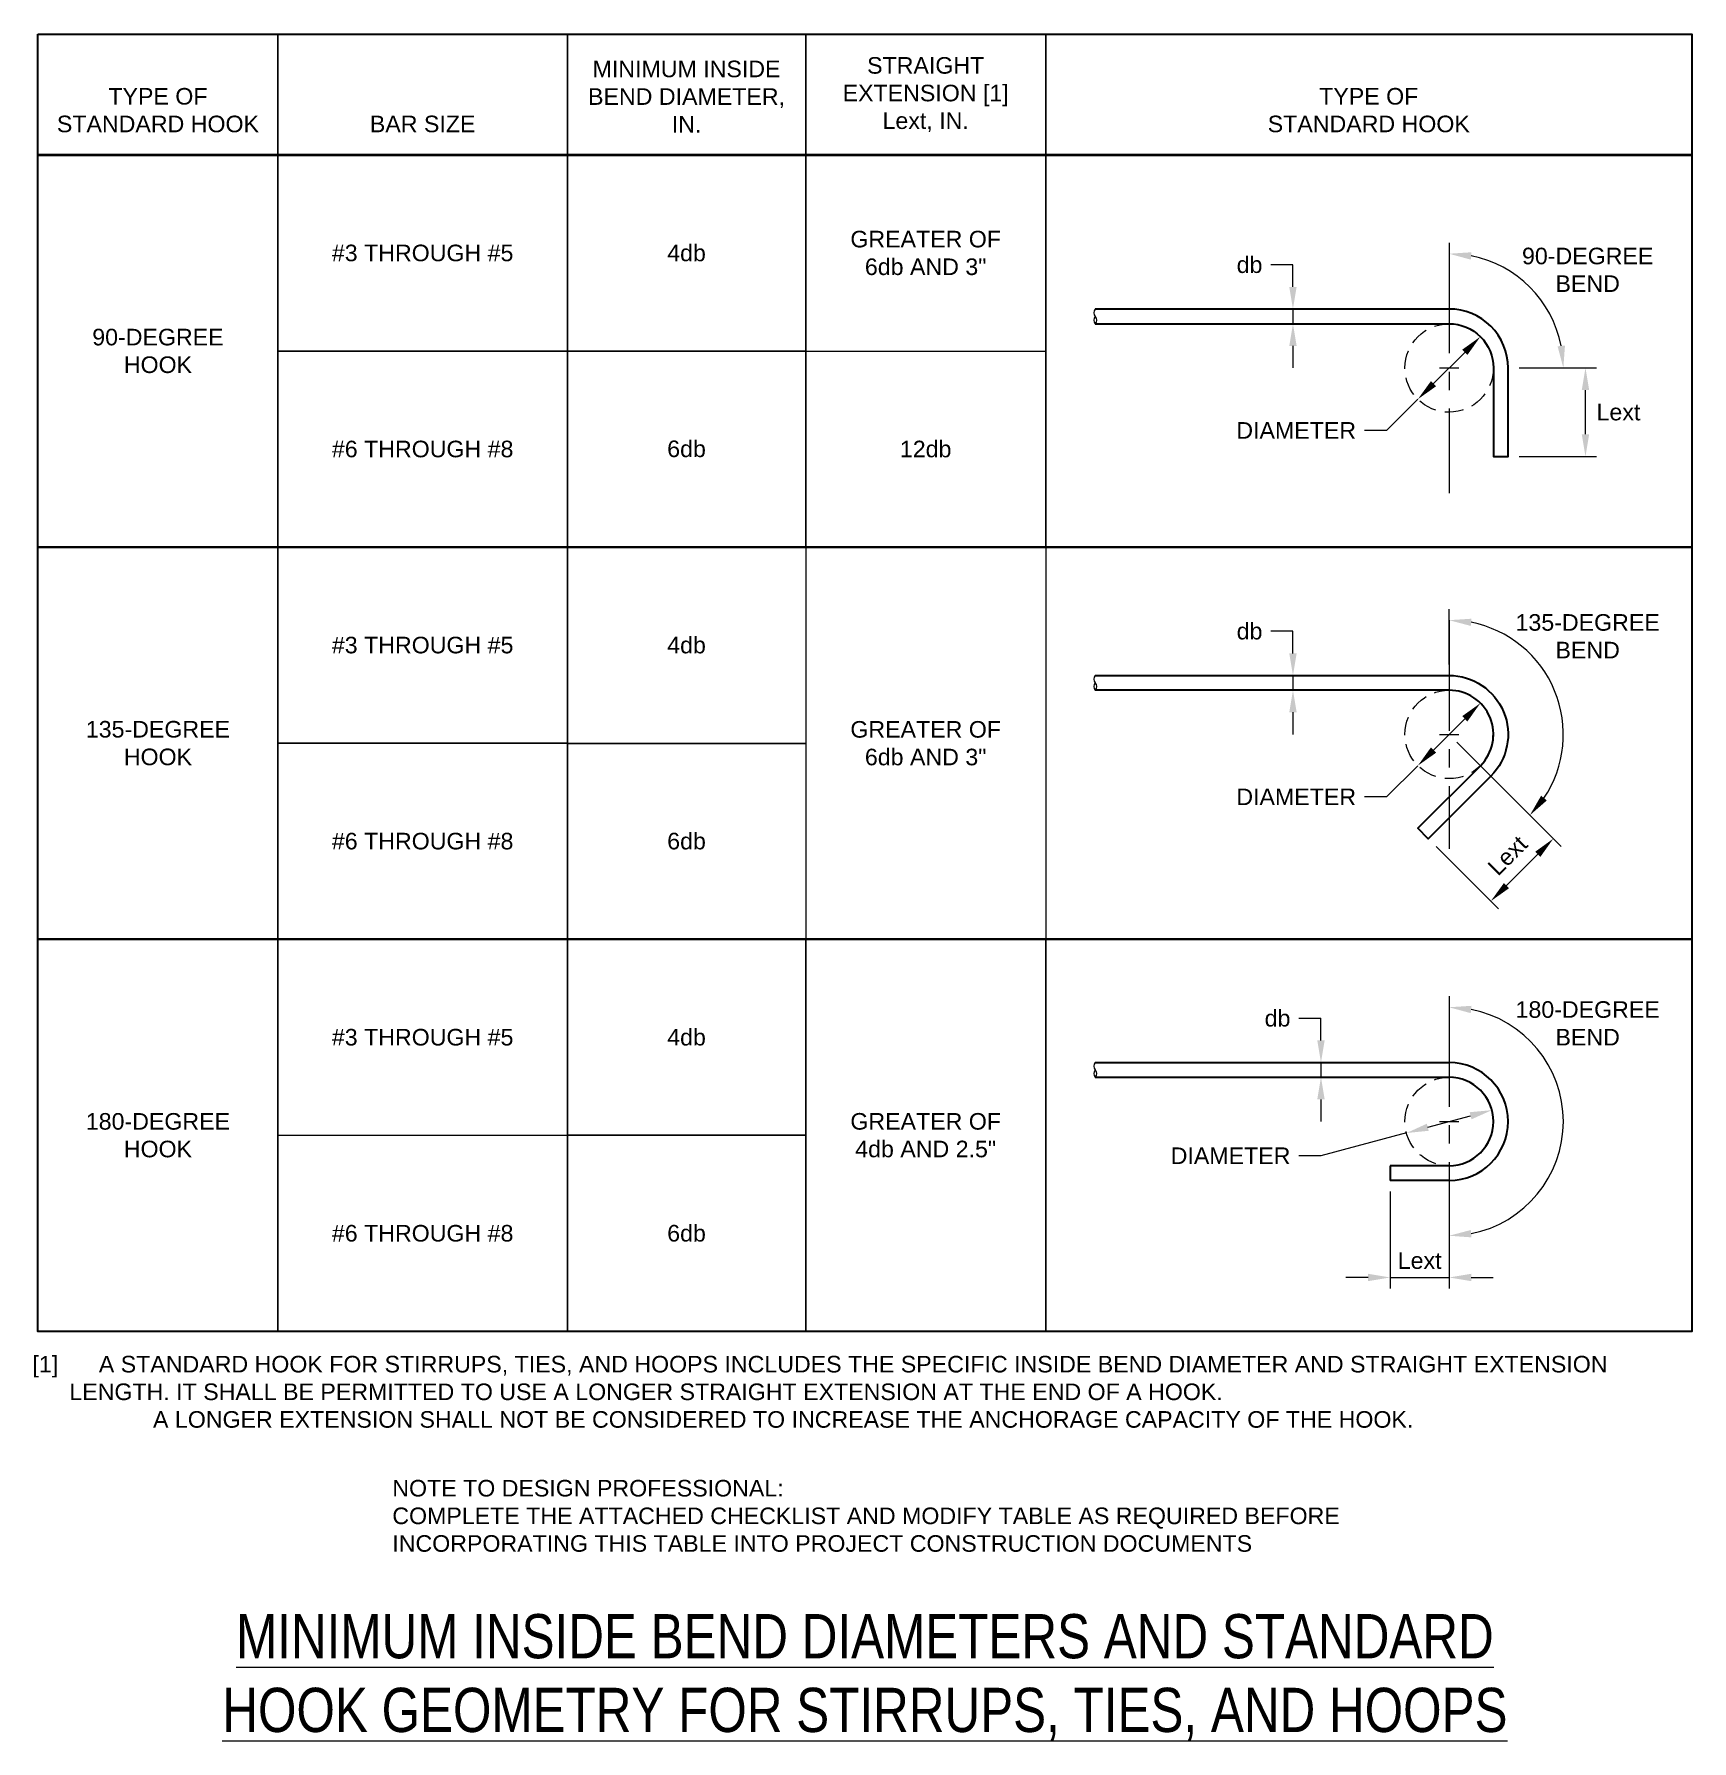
# Model space of a CAD drawing. Header units: inches. Extents: x -1078 to 870, y -1461 to 1056.
# Drawn here: x -1078.2 to -965.7, y 763.6 to 879.4 of the extents above; entities that cross this region are included whole.
import ezdxf

# ---------------------------------------------------------------- set-up
doc = ezdxf.new("R2010")
doc.units = ezdxf.units.IN
doc.header["$LTSCALE"] = 5
doc.header["$MEASUREMENT"] = 0
doc.linetypes.add('CENTER2', pattern=[1.125, 0.75, -0.125, 0.125, -0.125])
doc.linetypes.add('HIDDEN', pattern=[0.375, 0.25, -0.125])
doc.layers.add('S-ANNO-TEXT', color=7, linetype='Continuous', lineweight=20)
doc.layers.add('S-DETL', color=3, linetype='Continuous', lineweight=30)
doc.styles.add('Romans', font='arial.ttf')
doc.dimstyles.get("Standard").update_dxf_attribs({"dimtxt": 0.18, "dimasz": 0.18, "dimexe": 0.18, "dimexo": 0.0625, "dimgap": 0.09, "dimtad": 0, "dimtih": 1, "dimtoh": 1, "dimdec": 4, "dimzin": 0, "dimdsep": 46, "dimtxsty": 'Standard', "dimcen": 0.09, "dimadec": 0, "dimazin": 0, "dimtfac": 1, "dimtdec": 4, "dimtofl": 0, "dimtmove": 0, "dimatfit": 3, "dimfxl": 1, "dimtolj": 1, "dimtzin": 0, "dimarcsym": 0})

msp = doc.modelspace()

# ---------------------------------------------------------------- texts
at = {"layer": 'S-ANNO-TEXT', "style": 'Romans'}
for s, insert, char_height, width, attachment_point in [('STRAIGHT EXTENSION [1] Lext, IN.', (-1017.712245, 875.257512), 1.125, 14.08258912, 5), ('MINIMUM INSIDE BEND DIAMETER, IN.', (-1033.93285, 872.684567), 1.125, 14.08258912, 8), ('TYPE OF STANDARD HOOK', (-1069.787237, 872.686869), 1.125, 14.08258912, 8), ('TYPE OF STANDARD HOOK', (-987.658667, 872.68802), 1.125, 14.08258912, 8), ('BAR SIZE', (-1051.831745, 872.686869), 1.125, 14.08258912, 8), ('\\pxi-2.22222,l2.22222;[1]^IA STANDARD HOOK FOR STIRRUPS, TIES, AND HOOPS INCLUDES THE SPECIFIC INSIDE BEND DIAMETER AND STRAIGHT EXTENSION LENGTH. IT SHALL BE PERMITTED TO USE A LONGER STRAIGHT EXTENSION AT THE END OF A HOOK.                                                                                          A LONGER EXTENSION SHALL NOT BE CONSIDERED TO INCREASE THE ANCHORAGE CAPACITY OF THE HOOK.', (-1078.29551, 789.691461), 1.124999992, 113.72161277, 1)]:
    msp.add_mtext(s, dxfattribs=dict(at, insert=insert, char_height=char_height, width=width, attachment_point=attachment_point))
for s, insert, char_height, attachment_point in [('\\A1;#3 THROUGH #5', (-1051.831745, 864.506063), 1.125, 5), ('\\A1;4db', (-1033.93285, 864.505487), 1.125, 5), ('\\A1;GREATER OF \\P6db AND 3"', (-1017.712245, 864.507214), 1.125, 5), ('\\A1;db', (-994.870812, 864.280023), 1.125, 3), ('\\A1;90-DEGREE\\PBEND', (-972.811149, 863.369181), 1.125, 5), ('\\A1;90-DEGREE\\PHOOK', (-1069.786602, 857.860847), 1.125, 5), ('\\A1;Lext', (-970.722561, 854.280023), 1.125, 2), ('\\A1;DIAMETER', (-988.521392, 853.037382), 1.125, 3), ('\\A1;#6 THROUGH #8', (-1051.831745, 851.205841), 1.125, 5), ('\\A1;6db', (-1033.93285, 851.21764), 1.125, 5), ('\\A1;12db', (-1017.712245, 851.205266), 1.125, 5), ('\\A1;db', (-994.870812, 839.420754), 1.125, 3), ('\\A1;135-DEGREE\\PBEND', (-972.811149, 838.509912), 1.125, 5), ('\\A1;#3 THROUGH #5', (-1051.831745, 837.904468), 1.125, 5), ('\\A1;4db', (-1033.93285, 837.903893), 1.125, 5), ('\\A1;135-DEGREE\\PHOOK', (-1069.786602, 831.255799), 1.125, 5), ('\\A1;GREATER OF \\P6db AND 3"', (-1017.712245, 831.248218), 1.125, 5), ('\\A1;DIAMETER', (-988.521392, 828.178113), 1.125, 3), ('\\A1;#6 THROUGH #8', (-1051.831745, 824.604247), 1.125, 5), ('\\A1;6db', (-1033.93285, 824.606069), 1.125, 5), ('\\A1;db', (-992.972083, 813.160142), 1.125, 3), ('\\A1;180-DEGREE\\PBEND', (-972.811149, 812.2493), 1.125, 5), ('\\A1;#3 THROUGH #5', (-1051.831745, 811.30249), 1.125, 5), ('\\A1;4db', (-1033.93285, 811.301915), 1.125, 5), ('\\A1;180-DEGREE\\PHOOK', (-1069.787237, 804.654298), 1.125, 5), ('\\A1;GREATER OF \\P4db AND 2.5"', (-1017.712245, 804.655449), 1.125, 5), ('\\A1;DIAMETER', (-992.972083, 803.83077), 1.125, 3), ('\\A1;#6 THROUGH #8', (-1051.831745, 798.002268), 1.125, 5), ('\\A1;6db', (-1033.93285, 798.004091), 1.125, 5), ('\\A1;Lext', (-984.207042, 796.717905), 1.125, 2), ('NOTE TO DESIGN PROFESSIONAL: \\PCOMPLETE THE ATTACHED CHECKLIST AND MODIFY TABLE AS REQUIRED BEFORE \\PINCORPORATING THIS TABLE INTO PROJECT CONSTRUCTION DOCUMENTS', (-1053.889205, 781.276855), 1.12499999, 1), ('\\pxa0.25;{\\W0.8;\\LMINIMUM INSIDE BEND DIAMETERS AND STANDARD \\PHOOK GEOMETRY FOR STIRRUPS, TIES, AND HOOPS}', (-1021.834763, 763.615203), 3, 8)]:
    msp.add_mtext(s, dxfattribs=dict(at, insert=insert, char_height=char_height, attachment_point=attachment_point))
at = {"layer": 'S-ANNO-TEXT', "insert": (-978.640337, 824.0397), "char_height": 1.125, "attachment_point": 2, "rotation": 45, "style": 'Romans'}
msp.add_mtext('\\A1;Lext', dxfattribs=at)

# ---------------------------------------------------------------- blocks, each defined once
blk = doc.blocks.new('*D0')
at = {"layer": 'Defpoints', "color": 0, "transparency": 16777216}
for p in [(-978.21, 856.71), (-972.96, 856.71), (-978.21, 850.71)]:
    blk.add_point(p, dxfattribs=at)
at = {"layer": 'S-ANNO-TEXT', "transparency": 16777216}
for p, q in [((-977.46, 856.71), (-972.21, 856.71)), ((-972.96, 852.21), (-972.96, 855.21)), ((-977.46, 850.71), (-972.21, 850.71))]:
    blk.add_line(p, q, dxfattribs=at)
for points in [[(-973.21, 855.21), (-972.71, 855.21), (-972.96, 856.71)], [(-973.21, 852.21), (-972.71, 852.21), (-972.96, 850.71)]]:
    blk.add_solid(points, dxfattribs=at)
blk = doc.blocks.new('*D1')
at = {"layer": 'Defpoints', "color": 0, "transparency": 16777216}
for p in [(-981.89, 860.64), (-980.09, 858.83), (-986.14, 856.4)]:
    blk.add_point(p, dxfattribs=at)
at = {"layer": 'S-ANNO-TEXT', "transparency": 16777216}
blk.add_line((-983.27, 855.65), (-981.15, 857.77), dxfattribs=at)
for points in [[(-981.32, 857.95), (-980.97, 857.59), (-980.09, 858.83)], [(-983.44, 855.82), (-983.09, 855.47), (-984.33, 854.59)]]:
    blk.add_solid(points, dxfattribs=at)
blk = doc.blocks.new('*D2')
at = {"layer": 'Defpoints', "color": 0, "transparency": 16777216}
for p in [(-986.21, 801.59), (-982.21, 801.59), (-982.21, 795.01)]:
    blk.add_point(p, dxfattribs=at)
at = {"layer": 'S-ANNO-TEXT', "transparency": 16777216}
for p, q in [((-986.21, 800.84), (-986.21, 794.26)), ((-982.21, 800.84), (-982.21, 794.26)), ((-987.71, 795.01), (-989.21, 795.01)), ((-986.21, 795.01), (-982.21, 795.01)), ((-980.71, 795.01), (-979.21, 795.01))]:
    blk.add_line(p, q, dxfattribs=at)
for points in [[(-987.71, 795.26), (-987.71, 794.76), (-986.21, 795.01)], [(-980.71, 795.26), (-980.71, 794.76), (-982.21, 795.01)]]:
    blk.add_solid(points, dxfattribs=at)
blk = doc.blocks.new('*D3')
at = {"layer": 'Defpoints', "color": 0, "transparency": 16777216}
for p in [(-996.55, 860.71), (-996.55, 859.71), (-992.8, 859.71)]:
    blk.add_point(p, dxfattribs=at)
at = {"layer": 'S-ANNO-TEXT', "transparency": 16777216}
for p, q in [((-992.8, 862.21), (-992.8, 863.71)), ((-995.8, 860.71), (-992.05, 860.71)), ((-992.8, 860.71), (-992.8, 859.71)), ((-995.8, 859.71), (-992.05, 859.71)), ((-992.8, 858.21), (-992.8, 856.71))]:
    blk.add_line(p, q, dxfattribs=at)
for points in [[(-993.05, 862.21), (-992.55, 862.21), (-992.8, 860.71)], [(-993.05, 858.21), (-992.55, 858.21), (-992.8, 859.71)]]:
    blk.add_solid(points, dxfattribs=at)
blk = doc.blocks.new('*D5')
at = {"layer": 'Defpoints', "color": 0, "transparency": 16777216}
for p in [(-979.97, 808.84), (-985.77, 807.28), (-979.31, 806.36)]:
    blk.add_point(p, dxfattribs=at)
at = {"layer": 'S-ANNO-TEXT', "transparency": 16777216}
blk.add_line((-983.66, 805.2), (-980.76, 805.98), dxfattribs=at)
for points in [[(-980.82, 806.22), (-980.69, 805.74), (-979.31, 806.36)], [(-983.72, 805.44), (-983.59, 804.96), (-985.1, 804.81)]]:
    blk.add_solid(points, dxfattribs=at)
blk = doc.blocks.new('*D7')
at = {"layer": 'Defpoints', "color": 0, "transparency": 16777216}
for p in [(-994.65, 809.59), (-994.65, 808.59), (-990.9, 808.59)]:
    blk.add_point(p, dxfattribs=at)
at = {"layer": 'S-ANNO-TEXT', "transparency": 16777216}
for p, q in [((-990.9, 811.09), (-990.9, 812.59)), ((-993.9, 809.59), (-990.15, 809.59)), ((-990.9, 809.59), (-990.9, 808.59)), ((-993.9, 808.59), (-990.15, 808.59)), ((-990.9, 807.09), (-990.9, 805.59))]:
    blk.add_line(p, q, dxfattribs=at)
for points in [[(-991.15, 811.09), (-990.65, 811.09), (-990.9, 809.59)], [(-991.15, 807.09), (-990.65, 807.09), (-990.9, 808.59)]]:
    blk.add_solid(points, dxfattribs=at)
blk = doc.blocks.new('*D8')
at = {"layer": 'Defpoints', "color": 0, "transparency": 16777216}
for p in [(-982.21, 831.85), (-983.62, 824.78), (-975.14, 824.78)]:
    blk.add_point(p, dxfattribs=at)
at = {"layer": 'S-ANNO-TEXT', "transparency": 16777216}
for p, q in [((-981.68, 831.32), (-974.61, 824.25)), ((-983.09, 824.25), (-978.85, 820.01)), ((-978.32, 821.6), (-976.2, 823.72))]:
    blk.add_line(p, q, dxfattribs=at)
for points in [[(-976.37, 823.89), (-976.02, 823.54), (-975.14, 824.78)], [(-978.49, 821.77), (-978.14, 821.42), (-979.38, 820.54)]]:
    blk.add_solid(points, dxfattribs=at)
blk = doc.blocks.new('*D9')
at = {"layer": 'Defpoints', "color": 0, "transparency": 16777216}
for p in [(-981.89, 835.78), (-980.09, 833.97), (-986.14, 831.54)]:
    blk.add_point(p, dxfattribs=at)
at = {"layer": 'S-ANNO-TEXT', "transparency": 16777216}
blk.add_line((-983.27, 830.79), (-981.15, 832.91), dxfattribs=at)
for points in [[(-981.32, 833.09), (-980.97, 832.73), (-980.09, 833.97)], [(-983.44, 830.97), (-983.09, 830.61), (-984.33, 829.73)]]:
    blk.add_solid(points, dxfattribs=at)
blk = doc.blocks.new('*D10')
at = {"layer": 'Defpoints', "color": 0, "transparency": 16777216}
for p in [(-996.55, 835.85), (-996.55, 834.85), (-992.8, 834.85)]:
    blk.add_point(p, dxfattribs=at)
at = {"layer": 'S-ANNO-TEXT', "transparency": 16777216}
for p, q in [((-992.8, 837.35), (-992.8, 838.85)), ((-995.8, 835.85), (-992.05, 835.85)), ((-995.8, 834.85), (-992.05, 834.85)), ((-992.8, 835.85), (-992.8, 834.85)), ((-992.8, 833.35), (-992.8, 831.85))]:
    blk.add_line(p, q, dxfattribs=at)
for points in [[(-993.05, 837.35), (-992.55, 837.35), (-992.8, 835.85)], [(-993.05, 833.35), (-992.55, 833.35), (-992.8, 834.85)]]:
    blk.add_solid(points, dxfattribs=at)
blk = doc.blocks.new('*D11')
at = {"layer": 'Defpoints', "color": 0, "transparency": 16777216}
for p in [(-976.73, 837.33), (-982.21, 835.85), (-982.21, 831.85), (-979.38, 829.02)]:
    blk.add_point(p, dxfattribs=at)
at = {"layer": 'S-ANNO-TEXT', "transparency": 16777216}
for p, q in [((-982.21, 836.6), (-982.21, 840.35)), ((-978.85, 828.49), (-976.2, 825.84))]:
    blk.add_line(p, q, dxfattribs=at)
blk.add_arc((-982.21, 831.85), 7.75, 326.1069, 78.8931, dxfattribs=at)
for points in [[(-980.74, 839.21), (-980.69, 839.7), (-982.21, 839.6)], [(-975.58, 827.37), (-975.97, 827.69), (-976.73, 826.37)]]:
    blk.add_solid(points, dxfattribs=at)
blk = doc.blocks.new('*D4')
at = {"layer": 'Defpoints', "color": 0, "transparency": 16777216}
for p in [(-978.33, 863.42), (-982.21, 860.71), (-982.21, 856.71), (-978.21, 856.71)]:
    blk.add_point(p, dxfattribs=at)
at = {"layer": 'S-ANNO-TEXT', "transparency": 16777216}
blk.add_arc((-982.21, 856.71), 7.75, 11.1069, 78.8931, dxfattribs=at)
for points in [[(-980.74, 864.06), (-980.69, 864.56), (-982.21, 864.46)], [(-974.35, 858.23), (-974.85, 858.18), (-974.46, 856.71)]]:
    blk.add_solid(points, dxfattribs=at)
blk = doc.blocks.new('*D6')
at = {"layer": 'Defpoints', "color": 0, "transparency": 16777216}
for p in [(-982.21, 809.59), (-982.21, 805.59), (-982.21, 801.59), (-975.5, 801.71)]:
    blk.add_point(p, dxfattribs=at)
at = {"layer": 'S-ANNO-TEXT', "transparency": 16777216}
blk.add_arc((-982.21, 805.59), 7.75, 281.1069, 78.8931, dxfattribs=at)
for points in [[(-980.74, 812.94), (-980.69, 813.44), (-982.21, 813.34)], [(-980.69, 797.73), (-980.74, 798.23), (-982.21, 797.84)]]:
    blk.add_solid(points, dxfattribs=at)

# ---------------------------------------------------------------- dimensions: what is measured, and where the dimension line sits
at = {"layer": 'S-ANNO-TEXT'}
for base, center, p1, p2, picture, middle in [((-975.495345, 801.713433), (-982.207042, 805.588433), (-982.207042, 801.588433), (-982.207042, 809.588433), '*D6', (869.786068, 1056.471419)), ((-978.332042, 863.420011), (-982.207042, 856.708314), (-978.207042, 856.708314), (-982.207042, 860.708314), '*D4', (471.297819, -1461.159259))]:
    dim = msp.add_angular_dim_3p(base=base, center=center, p1=p1, p2=p2, text=' ', dimstyle='Standard', override={"dimscale": 12, "dimtxt": 0.09375, "dimasz": 0.125, "dimexe": 0.0625, "dimgap": 0.0625, "dimtih": 0, "dimtoh": 0, "dimdec": 5, "dimrnd": 0.03125, "dimzin": 7, "dimlunit": 4, "dimtxsty": 'Romans', "dimcen": 0.125, "dimse1": 1, "dimse2": 1, "dimclrd": 256, "dimclre": 256, "dimclrt": 256, "dimadec": 4, "dimtdec": 5, "dimtofl": 1, "dimtvp": 1, "dimfrac": 2, "dimtzin": 3, "dimlwd": 65535, "dimlwe": 65535}, dxfattribs=at)
    dim.commit()
    dim.dimension.update_dxf_attribs({"geometry": picture, "text_midpoint": middle})
for base, p1, p2, angle, override, picture, middle in [((-992.799103, 859.708314), (-996.549103, 860.708314), (-996.549103, 859.708314), 90, {"dimscale": 12, "dimtxt": 0.09375, "dimasz": 0.125, "dimexe": 0.0625, "dimgap": 0.0625, "dimtih": 0, "dimtoh": 0, "dimdec": 5, "dimrnd": 0.03125, "dimzin": 7, "dimlunit": 4, "dimtxsty": 'Romans', "dimcen": 0.125, "dimclrd": 256, "dimclre": 256, "dimclrt": 256, "dimadec": 4, "dimtdec": 5, "dimtofl": 1, "dimtvp": 1, "dimfrac": 2, "dimtzin": 3, "dimlwd": 65535, "dimlwe": 65535}, '*D3', (-992.799103, 860.208314)), ((-980.085722, 858.829634), (-986.137108, 856.395739), (-981.894467, 860.638379), 45, {"dimscale": 12, "dimtxt": 0.09375, "dimasz": 0.125, "dimexe": 0.0625, "dimgap": 0.0625, "dimtih": 0, "dimtoh": 0, "dimdec": 5, "dimrnd": 0.03125, "dimzin": 7, "dimlunit": 4, "dimtxsty": 'Romans', "dimcen": 0.125, "dimse1": 1, "dimse2": 1, "dimclrd": 256, "dimclre": 256, "dimclrt": 256, "dimadec": 4, "dimtdec": 5, "dimtofl": 1, "dimtvp": 1, "dimfrac": 2, "dimtzin": 3, "dimlwd": 65535, "dimlwe": 65535}, '*D1', (-982.207042, 856.708314)), ((-972.957042, 856.708314), (-978.207042, 850.708314), (-978.207042, 856.708314), 90, {"dimscale": 12, "dimtxt": 0.09375, "dimasz": 0.125, "dimexe": 0.0625, "dimgap": 0.0625, "dimtih": 0, "dimtoh": 0, "dimdec": 5, "dimrnd": 0.03125, "dimzin": 7, "dimlunit": 4, "dimtxsty": 'Romans', "dimcen": 0.125, "dimclrd": 256, "dimclre": 256, "dimclrt": 256, "dimadec": 4, "dimtdec": 5, "dimtofl": 1, "dimtvp": 1, "dimfrac": 2, "dimtzin": 3, "dimlwd": 65535, "dimlwe": 65535}, '*D0', (-972.957042, 853.708314)), ((-992.799103, 834.849045), (-996.549103, 835.849045), (-996.549103, 834.849045), 90, {"dimscale": 12, "dimtxt": 0.09375, "dimasz": 0.125, "dimexe": 0.0625, "dimgap": 0.0625, "dimtih": 0, "dimtoh": 0, "dimdec": 5, "dimrnd": 0.03125, "dimzin": 7, "dimlunit": 4, "dimtxsty": 'Romans', "dimcen": 0.125, "dimclrd": 256, "dimclre": 256, "dimclrt": 256, "dimadec": 4, "dimtdec": 5, "dimtofl": 1, "dimtvp": 1, "dimfrac": 2, "dimtzin": 3, "dimlwd": 65535, "dimlwe": 65535}, '*D10', (-992.799103, 835.349045)), ((-980.085722, 833.970366), (-986.137108, 831.53647), (-981.894467, 835.779111), 45, {"dimscale": 12, "dimtxt": 0.09375, "dimasz": 0.125, "dimexe": 0.0625, "dimgap": 0.0625, "dimtih": 0, "dimtoh": 0, "dimdec": 5, "dimrnd": 0.03125, "dimzin": 7, "dimlunit": 4, "dimtxsty": 'Romans', "dimcen": 0.125, "dimse1": 1, "dimse2": 1, "dimclrd": 256, "dimclre": 256, "dimclrt": 256, "dimadec": 4, "dimtdec": 5, "dimtofl": 1, "dimtvp": 1, "dimfrac": 2, "dimtzin": 3, "dimlwd": 65535, "dimlwe": 65535}, '*D9', (-982.207042, 831.849045)), ((-975.135975, 824.777978), (-983.621256, 824.777978), (-982.207042, 831.849045), 45, {"dimscale": 12, "dimtxt": 0.09375, "dimasz": 0.125, "dimexe": 0.0625, "dimgap": 0.0625, "dimtih": 0, "dimtoh": 0, "dimdec": 5, "dimrnd": 0.03125, "dimzin": 7, "dimlunit": 4, "dimtxsty": 'Romans', "dimcen": 0.125, "dimclrd": 256, "dimclre": 256, "dimclrt": 256, "dimadec": 4, "dimtdec": 5, "dimtofl": 1, "dimtvp": 1, "dimfrac": 2, "dimtzin": 3, "dimlwd": 65535, "dimlwe": 65535}, '*D8', (-977.257295, 822.656657)), ((-990.900375, 808.588433), (-994.650375, 809.588433), (-994.650375, 808.588433), 90, {"dimscale": 12, "dimtxt": 0.09375, "dimasz": 0.125, "dimexe": 0.0625, "dimgap": 0.0625, "dimtih": 0, "dimtoh": 0, "dimdec": 5, "dimrnd": 0.03125, "dimzin": 7, "dimlunit": 4, "dimtxsty": 'Romans', "dimcen": 0.125, "dimclrd": 256, "dimclre": 256, "dimclrt": 256, "dimadec": 4, "dimtdec": 5, "dimtofl": 1, "dimtvp": 1, "dimfrac": 2, "dimtzin": 3, "dimlwd": 65535, "dimlwe": 65535}, '*D7', (-990.900375, 809.088433)), ((-979.309265, 806.36489), (-985.766867, 807.282768), (-979.971312, 808.835682), 15, {"dimscale": 12, "dimtxt": 0.09375, "dimasz": 0.125, "dimexe": 0.0625, "dimgap": 0.0625, "dimtih": 0, "dimtoh": 0, "dimdec": 5, "dimrnd": 0.03125, "dimzin": 7, "dimlunit": 4, "dimtxsty": 'Romans', "dimcen": 0.125, "dimse1": 1, "dimse2": 1, "dimclrd": 256, "dimclre": 256, "dimclrt": 256, "dimadec": 4, "dimtdec": 5, "dimtofl": 1, "dimtvp": 1, "dimfrac": 2, "dimtzin": 3, "dimlwd": 65535, "dimlwe": 65535}, '*D5', (-982.207042, 805.588433)), ((-982.207042, 795.011987), (-986.207042, 801.588433), (-982.207042, 801.588433), 0, {"dimscale": 12, "dimtxt": 0.09375, "dimasz": 0.125, "dimexe": 0.0625, "dimgap": 0.0625, "dimtih": 0, "dimtoh": 0, "dimdec": 5, "dimrnd": 0.03125, "dimzin": 7, "dimlunit": 4, "dimtxsty": 'Romans', "dimcen": 0.125, "dimclrd": 256, "dimclre": 256, "dimclrt": 256, "dimadec": 4, "dimtdec": 5, "dimtofl": 1, "dimtvp": 1, "dimfrac": 2, "dimtzin": 3, "dimlwd": 65535, "dimlwe": 65535}, '*D2', (-984.207042, 795.011987))]:
    dim = msp.add_linear_dim(base=base, p1=p1, p2=p2, angle=angle, text=' ', dimstyle='Standard', override=override, dxfattribs=at)
    dim.commit()
    dim.dimension.update_dxf_attribs({"geometry": picture, "text_midpoint": middle, "dimtype": 128})
dim = msp.add_angular_dim_3p(base=(-976.726965, 837.329123), center=(-982.207042, 831.849045), p1=(-979.378615, 829.020618), p2=(-982.207042, 835.849045), text=' ', dimstyle='Standard', override={"dimscale": 12, "dimtxt": 0.09375, "dimasz": 0.125, "dimexe": 0.0625, "dimgap": 0.0625, "dimtih": 0, "dimtoh": 0, "dimdec": 5, "dimrnd": 0.03125, "dimzin": 7, "dimlunit": 4, "dimtxsty": 'Romans', "dimcen": 0.125, "dimclrd": 256, "dimclre": 256, "dimclrt": 256, "dimadec": 4, "dimtdec": 5, "dimtofl": 1, "dimtvp": 1, "dimfrac": 2, "dimtzin": 3, "dimlwd": 65535, "dimlwe": 65535}, dxfattribs=at)
dim.commit()
dim.dimension.update_dxf_attribs({"geometry": '*D11', "text_midpoint": (-974.457042, 831.849045), "dimtype": 133})

# ---------------------------------------------------------------- linework, layer by layer
at = {"layer": 'S-ANNO-TEXT', "linetype": 'CENTER2', "ltscale": 2}
for p, q in [((-982.207042, 865.208314), (-982.207042, 848.208314)), ((-982.207042, 839.599045), (-982.207042, 824.099045)), ((-982.207042, 814.088433), (-982.207042, 797.088433))]:
    msp.add_line(p, q, dxfattribs=at)
at = {"layer": 'S-ANNO-TEXT'}
for p, q in [((-992.799103, 863.708314), (-994.299103, 863.708314)), ((-1025.850845, 857.857103), (-1009.573645, 857.861324)), ((-982.854398, 856.708314), (-981.559687, 856.708314)), ((-984.328363, 854.586993), (-986.449683, 852.465673)), ((-986.449683, 852.465673), (-987.949683, 852.465673)), ((-992.799103, 838.849045), (-994.299103, 838.849045)), ((-982.854398, 831.849045), (-981.559687, 831.849045)), ((-984.328363, 829.727725), (-986.449683, 827.606405)), ((-986.449683, 827.606405), (-987.949683, 827.606405)), ((-990.900375, 812.588433), (-992.400375, 812.588433)), ((-985.10482, 804.811976), (-990.900375, 803.259062)), ((-982.854398, 805.588433), (-981.559687, 805.588433)), ((-990.900375, 803.259062), (-992.400375, 803.259062))]:
    msp.add_line(p, q, dxfattribs=at)
for points in [[(-1077.925836, 879.3577), (-1061.648637, 879.3577), (-1061.648637, 871.157325), (-1077.925836, 871.157325)], [(-1061.648637, 879.3577), (-1042.014854, 879.3577), (-1042.014854, 871.158476), (-1061.648637, 871.158476)], [(-1042.014854, 879.3577), (-1025.850845, 879.3577), (-1025.850845, 871.153871), (-1042.014854, 871.153871)], [(-1025.850845, 879.3577), (-1009.573645, 879.3577), (-1009.573645, 871.157325), (-1025.850845, 871.157325)], [(-1009.573645, 879.3577), (-965.743689, 879.3577), (-965.743689, 871.158476), (-1009.573645, 871.158476)], [(-1077.924568, 844.558997), (-1077.925836, 871.157325), (-1061.648637, 871.157325), (-1061.648637, 844.561102)], [(-1061.648637, 857.859405), (-1061.648637, 871.157325), (-1042.014854, 871.158476), (-1042.014854, 857.860556)], [(-1042.014854, 857.857103), (-1042.014854, 871.153871), (-1025.850845, 871.153871), (-1025.850845, 857.857103)], [(-1025.850845, 844.559951), (-1025.850845, 871.158476), (-1009.573645, 871.158476), (-1009.573645, 844.5588)], [(-1009.573645, 871.158476), (-965.743689, 871.158476), (-965.743689, 844.5588), (-1009.573645, 844.5588)], [(-1061.648637, 844.559951), (-1061.648637, 857.858254), (-1042.014854, 857.859405), (-1042.014854, 844.561102)], [(-1042.014854, 844.559951), (-1042.014854, 857.857103), (-1025.850845, 857.857103), (-1025.850845, 844.559951)], [(-1077.925169, 817.952798), (-1077.924568, 844.558997), (-1061.647368, 844.558997), (-1061.649237, 817.954903)], [(-1061.648637, 831.246684), (-1061.648637, 844.561102), (-1042.014854, 844.562253), (-1042.014854, 831.247835)], [(-1042.014854, 831.245532), (-1042.014854, 844.5588), (-1025.850845, 844.5588), (-1025.850845, 831.245532)], [(-1009.573645, 817.953752), (-965.743689, 817.953752), (-965.743689, 844.5588), (-1009.573645, 844.5588)], [(-1061.648637, 817.953752), (-1061.648637, 831.246684), (-1042.014854, 831.247835), (-1042.014854, 817.954903)], [(-1042.014854, 817.953752), (-1042.014854, 831.245532), (-1025.850845, 831.245532), (-1025.850845, 817.953752)], [(-1077.925836, 791.350623), (-1077.925169, 817.952798), (-1061.648637, 817.953752), (-1061.648637, 791.350623)], [(-1061.648637, 804.651612), (-1061.648637, 817.952601), (-1042.014854, 817.953752), (-1042.014854, 804.652763)], [(-1042.014854, 804.653914), (-1042.014854, 817.953752), (-1025.850845, 817.953752), (-1025.850845, 804.653914)], [(-1025.850845, 791.351774), (-1025.850845, 817.953752), (-1009.573645, 817.953752), (-1009.573645, 791.351774)], [(-1009.573645, 817.953752), (-965.743689, 817.953752), (-965.743689, 791.354076), (-1009.573645, 791.354076)], [(-1061.648637, 791.350623), (-1061.648637, 804.652763), (-1042.014854, 804.653914), (-1042.014854, 791.351774)], [(-1042.014854, 791.351774), (-1042.014854, 804.652763), (-1025.850845, 804.652763), (-1025.850845, 791.351774)]]:
    msp.add_lwpolyline(points, close=True, dxfattribs=at)
at = {"layer": 'S-ANNO-TEXT', "linetype": 'HIDDEN'}
for centre in [(-982.207042, 856.708314), (-982.207042, 831.849045), (-982.207042, 805.588433), (-982.207042, 805.588433)]:
    msp.add_circle(centre, 3, dxfattribs=at)
at = {"layer": 'S-ANNO-TEXT'}
for centre, start, end in [((-1005.957042, 860.458314), 135, 225), ((-1005.957042, 859.958314), 135, 225), ((-1006.457042, 859.958314), 315, 45), ((-1005.957042, 835.599045), 135, 225), ((-1005.957042, 835.099045), 135, 225), ((-1006.457042, 835.099045), 315, 45), ((-1005.957042, 809.338433), 135, 225), ((-1005.957042, 808.838433), 135, 225), ((-1006.457042, 808.838433), 315, 45)]:
    msp.add_arc(centre, 0.353553, start, end, dxfattribs=at)
at = {"layer": 'S-DETL'}
for p, q in [((-1006.207042, 809.588433), (-982.207042, 809.588433)), ((-1006.207042, 808.588433), (-982.207042, 808.588433)), ((-982.207042, 802.588433), (-986.207042, 802.588433)), ((-986.207042, 802.588433), (-986.207042, 801.588433)), ((-982.207042, 801.588433), (-986.207042, 801.588433))]:
    msp.add_line(p, q, dxfattribs=at)
for points in [[(-1077.925836, 879.3577), (-965.743689, 879.3577), (-965.743689, 871.158476), (-1077.925836, 871.158476)], [(-1077.925836, 871.157325), (-965.743689, 871.157325), (-965.743689, 844.5588), (-1077.925836, 844.5588)], [(-1077.924568, 844.558997), (-965.743689, 844.558997), (-965.743689, 817.953752), (-1077.924568, 817.953752)], [(-1077.924568, 817.953752), (-965.743689, 817.953752), (-965.743689, 791.354076), (-1077.924568, 791.354076)]]:
    msp.add_lwpolyline(points, close=True, dxfattribs=at)
for points in [[(-1006.207042, 859.708314), (-982.207042, 859.708314, -0.4142135624), (-979.207042, 856.708314), (-979.207042, 850.708314), (-978.207042, 850.708314), (-978.207042, 856.708314, 0.4142135624), (-982.207042, 860.708314), (-1006.207042, 860.708314)], [(-1006.207042, 835.849045), (-982.207042, 835.849045, -0.6681786379), (-979.378615, 829.020618), (-983.621256, 824.777978), (-984.328363, 825.485084), (-980.085722, 829.727725, 0.6681786379), (-982.207042, 834.849045), (-1006.207042, 834.849045)]]:
    msp.add_lwpolyline(points, format="xyb", dxfattribs=at)
for radius in [4, 3]:
    msp.add_arc((-982.207042, 805.588433), radius, 270, 90, dxfattribs=at)

msp.set_redraw_order([(e.dxf.handle, doc.entitydb.next_handle()) for e in msp.query("TEXT MTEXT ATTDEF DIMENSION ARC_DIMENSION")])  # texts and dimensions are drawn at this point

doc.saveas('drawing.dxf')
